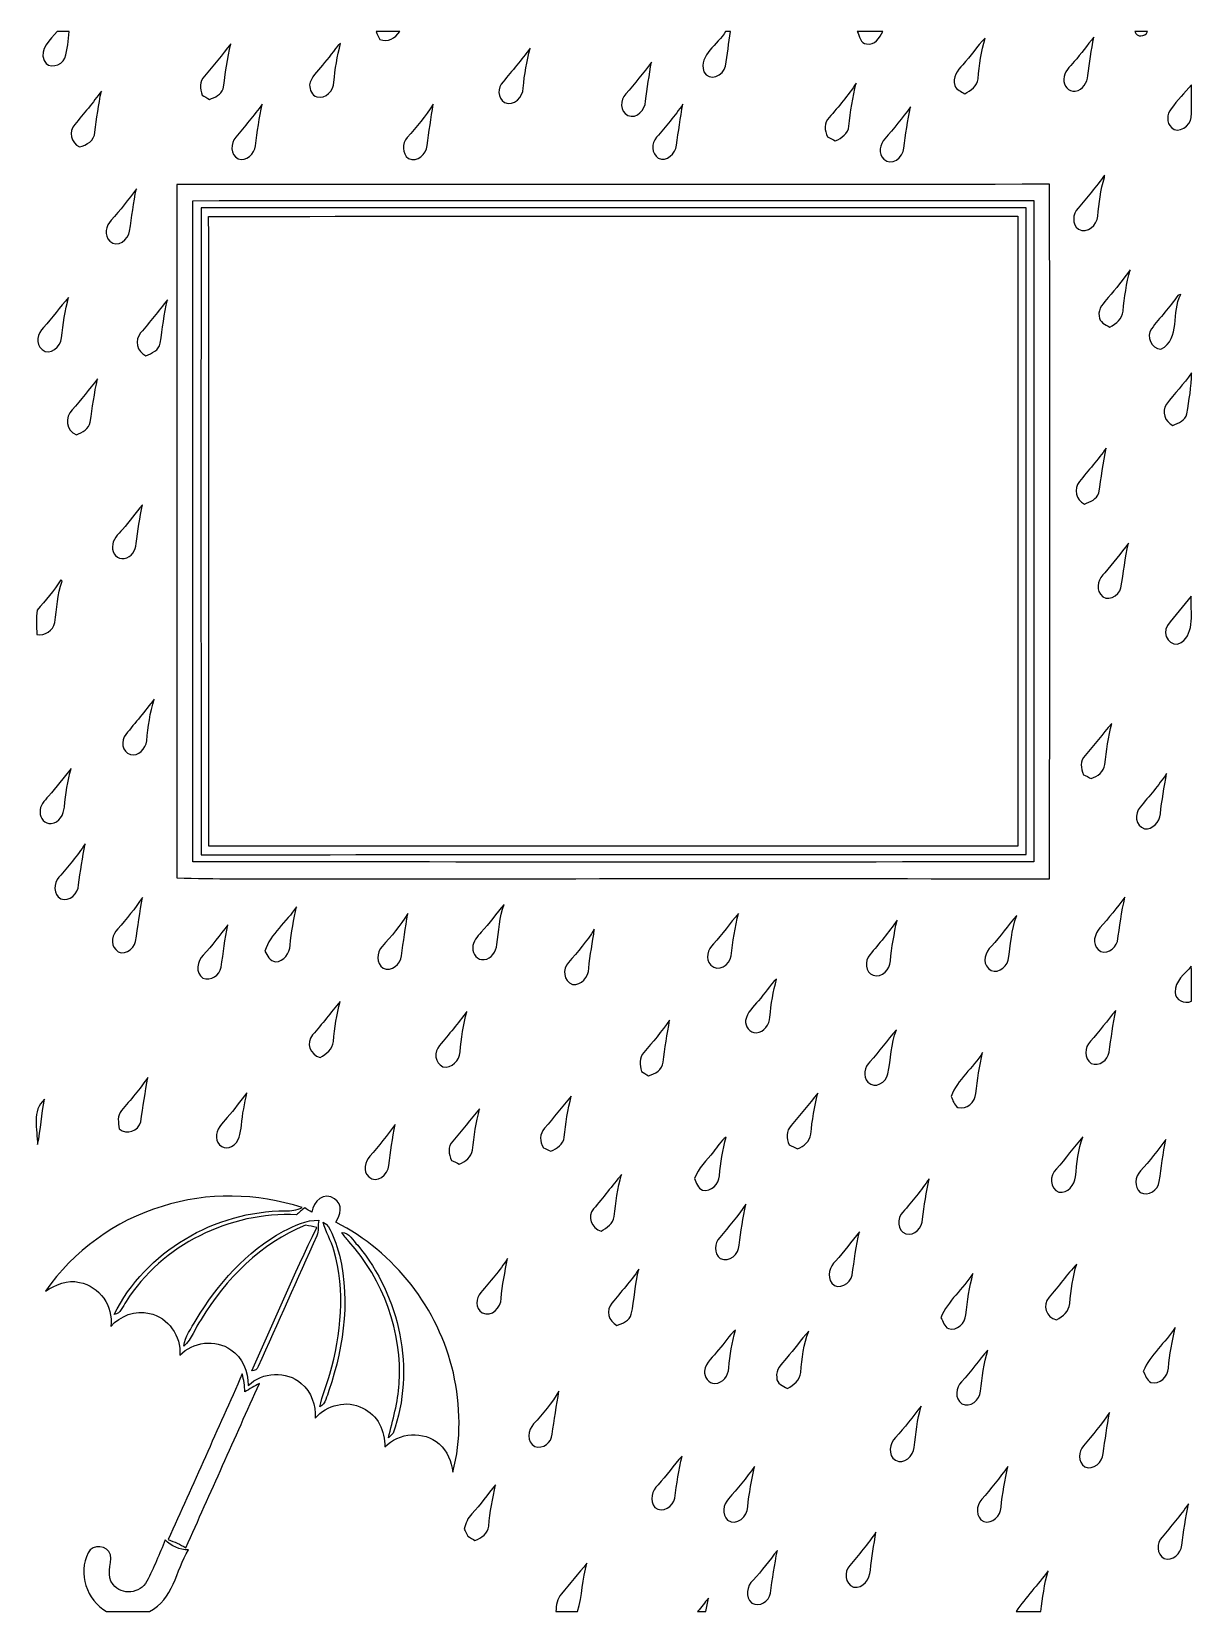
# Model space of a CAD drawing. Header units: centimetres. Extents: x -6.5 to 6.5, y -8.8 to 8.8.
import ezdxf

# ---------------------------------------------------------------- set-up
doc = ezdxf.new("R2010")
doc.units = ezdxf.units.CM
doc.header["$MEASUREMENT"] = 0
doc.layers.add('Camada 1', color=7, linetype='Continuous')

msp = doc.modelspace()

# ---------------------------------------------------------------- linework, layer by layer
at = {"layer": 'Camada 1'}
for points, knots in [([(-6.21454, 8.81944), (-6.21454, 8.81944), (-6.08047, 8.81944), (-6.08047, 8.81944), (-6.08047, 8.81944), (-6.09318, 8.72066), (-6.09494, 8.61836), (-6.12985, 8.52416), (-6.12985, 8.52416), (-6.16513, 8.43421), (-6.31296, 8.39787), (-6.36023, 8.49559), (-6.36023, 8.49559), (-6.4149, 8.62718), (-6.29038, 8.73019), (-6.21454, 8.81944)], [0, 0, 0, 0, 0.2, 0.2, 0.2, 0.2, 0.4, 0.4, 0.4, 0.4, 0.6, 0.6, 0.6, 0.6, 1, 1, 1, 1]), ([(-2.6543, 8.81944), (-2.6543, 8.81944), (-2.38831, 8.81944), (-2.38831, 8.81944), (-2.38831, 8.81944), (-2.44333, 8.74747), (-2.51953, 8.69456), (-2.61267, 8.7323), (-2.61267, 8.7323), (-2.6229, 8.75417), (-2.64371, 8.79756), (-2.6543, 8.81944)], [0, 0, 0, 0, 0.25, 0.25, 0.25, 0.25, 0.5, 0.5, 0.5, 0.5, 1, 1, 1, 1]), ([(1.24707, 8.81944), (1.24707, 8.81944), (1.30033, 8.81944), (1.30033, 8.81944), (1.30033, 8.81944), (1.28093, 8.69173), (1.26894, 8.56262), (1.24495, 8.43526), (1.24495, 8.43526), (1.2259, 8.32731), (1.06291, 8.25464), (1.00365, 8.37177), (1.00365, 8.37177), (0.94509, 8.56332), (1.16275, 8.6748), (1.24707, 8.81944)], [0, 0, 0, 0, 0.2, 0.2, 0.2, 0.2, 0.4, 0.4, 0.4, 0.4, 0.6, 0.6, 0.6, 0.6, 1, 1, 1, 1]), ([(2.71533, 8.81944), (2.71533, 8.81944), (3.00319, 8.81944), (3.00319, 8.81944), (3.00319, 8.81944), (2.96367, 8.75312), (2.91499, 8.65893), (2.82046, 8.68362), (2.82046, 8.68362), (2.74813, 8.68432), (2.74355, 8.77216), (2.71533, 8.81944)], [0, 0, 0, 0, 0.25, 0.25, 0.25, 0.25, 0.5, 0.5, 0.5, 0.5, 1, 1, 1, 1]), ([(5.81377, 8.81944), (5.81377, 8.81944), (5.95665, 8.81944), (5.95665, 8.81944), (5.95665, 8.81944), (5.92771, 8.75947), (5.83742, 8.74994), (5.81377, 8.81944)], [0, 0, 0, 0, 0.33333333, 0.33333333, 0.33333333, 0.33333333, 1, 1, 1, 1]), ([(-4.57093, 8.32131), (-4.46899, 8.43879), (-4.37232, 8.5605), (-4.27637, 8.68291), (-4.27637, 8.68291), (-4.31799, 8.51817), (-4.33387, 8.34883), (-4.36209, 8.18197), (-4.36209, 8.18197), (-4.38326, 8.11212), (-4.45311, 8.08531), (-4.5145, 8.06203), (-4.5145, 8.06203), (-4.53495, 8.07402), (-4.57588, 8.09766), (-4.59634, 8.10965), (-4.59634, 8.10965), (-4.61822, 8.1802), (-4.62633, 8.26346), (-4.57093, 8.32131)], [0, 0, 0, 0, 0.16666667, 0.16666667, 0.16666667, 0.16666667, 0.33333333, 0.33333333, 0.33333333, 0.33333333, 0.5, 0.5, 0.5, 0.5, 0.66666667, 0.66666667, 0.66666667, 0.66666667, 1, 1, 1, 1]), ([(-3.25437, 8.44303), (-3.18347, 8.52134), (-3.12949, 8.61412), (-3.05187, 8.6868), (-3.05187, 8.6868), (-3.08645, 8.54463), (-3.11396, 8.40104), (-3.1249, 8.25535), (-3.1249, 8.25535), (-3.12914, 8.16433), (-3.21697, 8.06097), (-3.3147, 8.09271), (-3.3147, 8.09271), (-3.37219, 8.10436), (-3.39336, 8.17279), (-3.39794, 8.22359), (-3.39794, 8.22359), (-3.3803, 8.31355), (-3.30975, 8.37564), (-3.25437, 8.44303)], [0, 0, 0, 0, 0.16666667, 0.16666667, 0.16666667, 0.16666667, 0.33333333, 0.33333333, 0.33333333, 0.33333333, 0.5, 0.5, 0.5, 0.5, 0.66666667, 0.66666667, 0.66666667, 0.66666667, 1, 1, 1, 1]), ([(3.89361, 8.44832), (3.98392, 8.54215), (4.05095, 8.65575), (4.14372, 8.74747), (4.14372, 8.74747), (4.10033, 8.59931), (4.07811, 8.4469), (4.06435, 8.29345), (4.06435, 8.29345), (4.05694, 8.21019), (3.98285, 8.16081), (3.91548, 8.12553), (3.91548, 8.12553), (3.87702, 8.15304), (3.82164, 8.16645), (3.80646, 8.21724), (3.80646, 8.21724), (3.77189, 8.30544), (3.8368, 8.38764), (3.89361, 8.44832)], [0, 0, 0, 0, 0.16666667, 0.16666667, 0.16666667, 0.16666667, 0.33333333, 0.33333333, 0.33333333, 0.33333333, 0.5, 0.5, 0.5, 0.5, 0.66666667, 0.66666667, 0.66666667, 0.66666667, 1, 1, 1, 1]), ([(5.13679, 8.4843), (5.21652, 8.57037), (5.28072, 8.66845), (5.35798, 8.75629), (5.35798, 8.75629), (5.32799, 8.61483), (5.30718, 8.4716), (5.29061, 8.32838), (5.29061, 8.32838), (5.28496, 8.24971), (5.23451, 8.16574), (5.15055, 8.15586), (5.15055, 8.15586), (5.07541, 8.14211), (5.01297, 8.21654), (5.02284, 8.28745), (5.02284, 8.28745), (5.02284, 8.3693), (5.08881, 8.42644), (5.13679, 8.4843)], [0, 0, 0, 0, 0.16666667, 0.16666667, 0.16666667, 0.16666667, 0.33333333, 0.33333333, 0.33333333, 0.33333333, 0.5, 0.5, 0.5, 0.5, 0.66666667, 0.66666667, 0.66666667, 0.66666667, 1, 1, 1, 1]), ([(-1.23718, 8.25923), (-1.13454, 8.382), (-1.03222, 8.50547), (-0.93591, 8.63317), (-0.93591, 8.63317), (-0.9726, 8.48748), (-1.00012, 8.33966), (-1.01106, 8.18937), (-1.01106, 8.18937), (-1.01528, 8.09025), (-1.11478, 7.98018), (-1.21954, 8.02781), (-1.21954, 8.02781), (-1.30174, 8.0772), (-1.29928, 8.19432), (-1.23718, 8.25923)], [0, 0, 0, 0, 0.2, 0.2, 0.2, 0.2, 0.4, 0.4, 0.4, 0.4, 0.6, 0.6, 0.6, 0.6, 1, 1, 1, 1]), ([(0.13334, 8.12306), (0.23283, 8.23841), (0.32985, 8.35589), (0.4198, 8.47866), (0.4198, 8.47866), (0.39441, 8.33366), (0.36936, 8.18868), (0.35418, 8.04192), (0.35418, 8.04192), (0.34854, 7.94526), (0.25788, 7.8426), (0.15451, 7.88246), (0.15451, 7.88246), (0.0649, 7.92832), (0.0695, 8.05673), (0.13334, 8.12306)], [0, 0, 0, 0, 0.2, 0.2, 0.2, 0.2, 0.4, 0.4, 0.4, 0.4, 0.6, 0.6, 0.6, 0.6, 1, 1, 1, 1]), ([(-6.01768, 7.78262), (-5.91714, 7.9054), (-5.81342, 8.02569), (-5.72099, 8.1548), (-5.72099, 8.1548), (-5.75344, 8.00276), (-5.77179, 7.84895), (-5.79402, 7.69513), (-5.79402, 7.69513), (-5.79825, 7.6013), (-5.88539, 7.55368), (-5.96477, 7.53109), (-5.96477, 7.53109), (-6.0579, 7.57695), (-6.09035, 7.70395), (-6.01768, 7.78262)], [0, 0, 0, 0, 0.2, 0.2, 0.2, 0.2, 0.4, 0.4, 0.4, 0.4, 0.6, 0.6, 0.6, 0.6, 1, 1, 1, 1]), ([(2.40312, 7.86058), (2.50859, 7.983), (2.61549, 8.10577), (2.70262, 8.24264), (2.70262, 8.24264), (2.66629, 8.0846), (2.63842, 7.92514), (2.62254, 7.76393), (2.62254, 7.76393), (2.61549, 7.67961), (2.54316, 7.62916), (2.4712, 7.60095), (2.4712, 7.60095), (2.45004, 7.61188), (2.407, 7.63376), (2.38548, 7.6447), (2.38548, 7.6447), (2.34667, 7.71418), (2.34667, 7.80026), (2.40312, 7.86058)], [0, 0, 0, 0, 0.16666667, 0.16666667, 0.16666667, 0.16666667, 0.33333333, 0.33333333, 0.33333333, 0.33333333, 0.5, 0.5, 0.5, 0.5, 0.66666667, 0.66666667, 0.66666667, 0.66666667, 1, 1, 1, 1]), ([(6.21946, 7.95761), (6.29038, 8.05038), (6.36939, 8.13681), (6.4463, 8.22501), (6.4463, 8.22501), (6.4463, 8.10401), (6.45159, 7.98265), (6.44384, 7.86165), (6.44384, 7.86165), (6.43536, 7.76569), (6.30237, 7.67045), (6.22299, 7.74946), (6.22299, 7.74946), (6.16374, 7.79955), (6.17361, 7.90081), (6.21946, 7.95761)], [0, 0, 0, 0, 0.2, 0.2, 0.2, 0.2, 0.4, 0.4, 0.4, 0.4, 0.6, 0.6, 0.6, 0.6, 1, 1, 1, 1]), ([(-4.22098, 7.63905), (-4.11938, 7.76076), (-4.01708, 7.88141), (-3.9243, 8.01017), (-3.9243, 8.01017), (-3.95887, 7.85636), (-3.98251, 7.70078), (-4.0019, 7.5445), (-4.0019, 7.5445), (-4.01002, 7.45559), (-4.1035, 7.36564), (-4.19559, 7.40021), (-4.19559, 7.40021), (-4.28237, 7.44607), (-4.28096, 7.57202), (-4.22098, 7.63905)], [0, 0, 0, 0, 0.2, 0.2, 0.2, 0.2, 0.4, 0.4, 0.4, 0.4, 0.6, 0.6, 0.6, 0.6, 1, 1, 1, 1]), ([(-2.30575, 7.63622), (-2.20345, 7.75475), (-2.10043, 7.874), (-2.01719, 8.00734), (-2.01719, 8.00734), (-2.03941, 7.85424), (-2.06587, 7.70149), (-2.08385, 7.54768), (-2.08385, 7.54768), (-2.09125, 7.45137), (-2.19463, 7.35436), (-2.29234, 7.40268), (-2.29234, 7.40268), (-2.36889, 7.45666), (-2.36502, 7.57132), (-2.30575, 7.63622)], [0, 0, 0, 0, 0.2, 0.2, 0.2, 0.2, 0.4, 0.4, 0.4, 0.4, 0.6, 0.6, 0.6, 0.6, 1, 1, 1, 1]), ([(0.47695, 7.63939), (0.57891, 7.75935), (0.6805, 7.87964), (0.77011, 8.00911), (0.77011, 8.00911), (0.74117, 7.85707), (0.72073, 7.70361), (0.69849, 7.55049), (0.69849, 7.55049), (0.68967, 7.45771), (0.59124, 7.36282), (0.49564, 7.40445), (0.49564, 7.40445), (0.41804, 7.45701), (0.41697, 7.57344), (0.47695, 7.63939)], [0, 0, 0, 0, 0.2, 0.2, 0.2, 0.2, 0.4, 0.4, 0.4, 0.4, 0.6, 0.6, 0.6, 0.6, 1, 1, 1, 1]), ([(3.02472, 7.62212), (3.1242, 7.73747), (3.2205, 7.85529), (3.31045, 7.97841), (3.31045, 7.97841), (3.27659, 7.82567), (3.2579, 7.67079), (3.23497, 7.51628), (3.23497, 7.51628), (3.23037, 7.41644), (3.09597, 7.30815), (3.0113, 7.39563), (3.0113, 7.39563), (2.94745, 7.45559), (2.96898, 7.56355), (3.02472, 7.62212)], [0, 0, 0, 0, 0.2, 0.2, 0.2, 0.2, 0.4, 0.4, 0.4, 0.4, 0.6, 0.6, 0.6, 0.6, 1, 1, 1, 1]), ([(-5.61021, 6.71371), (-5.51249, 6.82695), (-5.41725, 6.94195), (-5.33047, 7.06402), (-5.33047, 7.06402), (-5.36256, 6.90808), (-5.38161, 6.75004), (-5.40561, 6.5927), (-5.40561, 6.5927), (-5.41689, 6.4971), (-5.54319, 6.39938), (-5.62715, 6.47946), (-5.62715, 6.47946), (-5.69524, 6.5419), (-5.66878, 6.65373), (-5.61021, 6.71371)], [0, 0, 0, 0, 0.2, 0.2, 0.2, 0.2, 0.4, 0.4, 0.4, 0.4, 0.6, 0.6, 0.6, 0.6, 1, 1, 1, 1]), ([(-4.87927, 7.11059), (-1.63194, 7.11799), (1.61571, 7.10952), (4.86304, 7.11482), (4.86304, 7.11482), (4.86728, 4.52966), (4.86657, 1.94522), (4.86197, -0.64028), (4.86197, -0.64028), (2.04257, -0.63465), (-0.77645, -0.64028), (-3.59621, -0.63853), (-3.59621, -0.63853), (-4.02378, -0.63782), (-4.45099, -0.64347), (-4.8782, -0.63041), (-4.8782, -0.63041), (-4.87856, 1.95014), (-4.87574, 4.53036), (-4.87927, 7.11059)], [0, 0, 0, 0, 0.16666667, 0.16666667, 0.16666667, 0.16666667, 0.33333333, 0.33333333, 0.33333333, 0.33333333, 0.5, 0.5, 0.5, 0.5, 0.66666667, 0.66666667, 0.66666667, 0.66666667, 1, 1, 1, 1]), ([(5.18089, 6.84705), (5.28179, 6.96806), (5.38585, 7.08659), (5.47546, 7.21642), (5.47546, 7.21642), (5.47546, 7.21042), (5.47511, 7.19771), (5.47511, 7.19172), (5.47511, 7.19172), (5.42995, 7.05061), (5.41725, 6.90316), (5.40032, 6.7571), (5.40032, 6.7571), (5.39114, 6.65726), (5.28884, 6.56166), (5.18617, 6.61175), (5.18617, 6.61175), (5.11069, 6.66855), (5.11951, 6.7832), (5.18089, 6.84705)], [0, 0, 0, 0, 0.16666667, 0.16666667, 0.16666667, 0.16666667, 0.33333333, 0.33333333, 0.33333333, 0.33333333, 0.5, 0.5, 0.5, 0.5, 0.66666667, 0.66666667, 0.66666667, 0.66666667, 1, 1, 1, 1]), ([(-4.70076, 6.93137), (-4.70076, 6.93137), (-4.70076, 6.93137), (-4.70076, 6.93137), (-4.70076, 6.93137), (-4.69618, 4.47004), (-4.7011, 2.00907), (-4.6983, -0.45191), (-4.6983, -0.45191), (-1.56986, -0.45225), (1.55821, -0.45261), (4.68665, -0.45191), (4.68665, -0.45191), (4.68488, 2.01048), (4.68665, 4.47286), (4.68558, 6.93525), (4.68558, 6.93525), (1.5568, 6.93103), (-1.57198, 6.93949), (-4.70076, 6.93137)], [0, 0, 0, 0, 0.16666667, 0.16666667, 0.16666667, 0.16666667, 0.33333333, 0.33333333, 0.33333333, 0.33333333, 0.5, 0.5, 0.5, 0.5, 0.66666667, 0.66666667, 0.66666667, 0.66666667, 1, 1, 1, 1]), ([(-4.60691, -0.37182), (-4.60869, 2.03658), (-4.61222, 4.445), (-4.6055, 6.85341), (-4.6055, 6.85341), (-1.5367, 6.84847), (1.53246, 6.85165), (4.60128, 6.85165), (4.60128, 6.85165), (4.60233, 4.44465), (4.60092, 2.03729), (4.60199, -0.37007), (4.60199, -0.37007), (1.53246, -0.37076), (-1.5374, -0.36759), (-4.60691, -0.37182)], [0, 0, 0, 0, 0.2, 0.2, 0.2, 0.2, 0.4, 0.4, 0.4, 0.4, 0.6, 0.6, 0.6, 0.6, 1, 1, 1, 1]), ([(-4.52332, 6.75428), (-4.52332, 6.75428), (-4.52332, 6.75428), (-4.52332, 6.75428), (-4.52332, 6.75428), (-4.51979, 4.41147), (-4.52154, 2.06869), (-4.52261, -0.2741), (-4.52261, -0.2741), (-1.51165, -0.27798), (1.49895, -0.27552), (4.50956, -0.27515), (4.50956, -0.27515), (4.50814, 2.06903), (4.50919, 4.41359), (4.50919, 6.75781), (4.50919, 6.75781), (1.49825, 6.75428), (-1.5127, 6.76205), (-4.52332, 6.75428)], [0, 0, 0, 0, 0.16666667, 0.16666667, 0.16666667, 0.16666667, 0.33333333, 0.33333333, 0.33333333, 0.33333333, 0.5, 0.5, 0.5, 0.5, 0.66666667, 0.66666667, 0.66666667, 0.66666667, 1, 1, 1, 1]), ([(5.51814, 5.85045), (5.60563, 5.94854), (5.68395, 6.05401), (5.76333, 6.15879), (5.76333, 6.15879), (5.71958, 6.00816), (5.69911, 5.85328), (5.68359, 5.69806), (5.68359, 5.69806), (5.67619, 5.61233), (5.60704, 5.55659), (5.53649, 5.51956), (5.53649, 5.51956), (5.48534, 5.54601), (5.41689, 5.57459), (5.41584, 5.64303), (5.41584, 5.64303), (5.40244, 5.72876), (5.46946, 5.79084), (5.51814, 5.85045)], [0, 0, 0, 0, 0.16666667, 0.16666667, 0.16666667, 0.16666667, 0.33333333, 0.33333333, 0.33333333, 0.33333333, 0.5, 0.5, 0.5, 0.5, 0.66666667, 0.66666667, 0.66666667, 0.66666667, 1, 1, 1, 1]), ([(-6.36763, 5.51602), (-6.26709, 5.62222), (-6.18596, 5.74533), (-6.08612, 5.85223), (-6.08612, 5.85223), (-6.12739, 5.70476), (-6.15032, 5.55308), (-6.16444, 5.40066), (-6.16444, 5.40066), (-6.17255, 5.30436), (-6.29143, 5.1943), (-6.38281, 5.26837), (-6.38281, 5.26837), (-6.46465, 5.33118), (-6.43254, 5.45217), (-6.36763, 5.51602)], [0, 0, 0, 0, 0.2, 0.2, 0.2, 0.2, 0.4, 0.4, 0.4, 0.4, 0.6, 0.6, 0.6, 0.6, 1, 1, 1, 1]), ([(-5.28284, 5.4557), (-5.17983, 5.57671), (-5.07929, 5.69911), (-4.98298, 5.82541), (-4.98298, 5.82541), (-5.02143, 5.66561), (-5.03836, 5.50262), (-5.06448, 5.3407), (-5.06448, 5.3407), (-5.07753, 5.25992), (-5.15902, 5.2271), (-5.22534, 5.2003), (-5.22534, 5.2003), (-5.32448, 5.24403), (-5.35199, 5.3742), (-5.28284, 5.4557)], [0, 0, 0, 0, 0.2, 0.2, 0.2, 0.2, 0.4, 0.4, 0.4, 0.4, 0.6, 0.6, 0.6, 0.6, 1, 1, 1, 1]), ([(6.2932, 5.8734), (6.30237, 5.87587), (6.32071, 5.88151), (6.32953, 5.88398), (6.32953, 5.88398), (6.21383, 5.69277), (6.33659, 5.39114), (6.10622, 5.2719), (6.10622, 5.2719), (5.99756, 5.28672), (5.93724, 5.40914), (6.00004, 5.50121), (6.00004, 5.50121), (6.09318, 5.62856), (6.20676, 5.7404), (6.2932, 5.8734)], [0, 0, 0, 0, 0.2, 0.2, 0.2, 0.2, 0.4, 0.4, 0.4, 0.4, 0.6, 0.6, 0.6, 0.6, 1, 1, 1, 1]), ([(-6.0466, 4.59668), (-5.94501, 4.70534), (-5.85786, 4.82635), (-5.76403, 4.94171), (-5.76403, 4.94171), (-5.79931, 4.7826), (-5.82295, 4.62138), (-5.84412, 4.45981), (-5.84412, 4.45981), (-5.85857, 4.3815), (-5.93407, 4.34586), (-5.99934, 4.31765), (-5.99934, 4.31765), (-6.11681, 4.36033), (-6.12985, 4.5152), (-6.0466, 4.59668)], [0, 0, 0, 0, 0.2, 0.2, 0.2, 0.2, 0.4, 0.4, 0.4, 0.4, 0.6, 0.6, 0.6, 0.6, 1, 1, 1, 1]), ([(6.16725, 4.65912), (6.25722, 4.77767), (6.36128, 4.88526), (6.44666, 5.00768), (6.44666, 5.00768), (6.44947, 4.85457), (6.41772, 4.70393), (6.39692, 4.55295), (6.39692, 4.55295), (6.37892, 4.47852), (6.30132, 4.44958), (6.23922, 4.42207), (6.23922, 4.42207), (6.14856, 4.46334), (6.11328, 4.57446), (6.16725, 4.65912)], [0, 0, 0, 0, 0.2, 0.2, 0.2, 0.2, 0.4, 0.4, 0.4, 0.4, 0.6, 0.6, 0.6, 0.6, 1, 1, 1, 1]), ([(5.1957, 3.79623), (5.29766, 3.919), (5.40032, 4.04071), (5.49592, 4.16877), (5.49592, 4.16877), (5.45677, 4.00437), (5.44476, 3.83575), (5.4116, 3.67064), (5.4116, 3.67064), (5.39362, 3.59587), (5.31529, 3.57046), (5.25322, 3.54365), (5.25322, 3.54365), (5.15654, 3.58775), (5.12762, 3.71544), (5.1957, 3.79623)], [0, 0, 0, 0, 0.2, 0.2, 0.2, 0.2, 0.4, 0.4, 0.4, 0.4, 0.6, 0.6, 0.6, 0.6, 1, 1, 1, 1]), ([(-5.48604, 3.26178), (-5.40526, 3.34785), (-5.34141, 3.44805), (-5.26238, 3.53554), (-5.26238, 3.53554), (-5.29342, 3.39266), (-5.31283, 3.24801), (-5.33152, 3.10339), (-5.33152, 3.10339), (-5.3361, 3.02894), (-5.38656, 2.94781), (-5.46522, 2.93792), (-5.46522, 2.93792), (-5.54036, 2.91994), (-5.60704, 2.99507), (-5.59647, 3.06704), (-5.59647, 3.06704), (-5.6, 3.14819), (-5.53366, 3.20462), (-5.48604, 3.26178)], [0, 0, 0, 0, 0.16666667, 0.16666667, 0.16666667, 0.16666667, 0.33333333, 0.33333333, 0.33333333, 0.33333333, 0.5, 0.5, 0.5, 0.5, 0.66666667, 0.66666667, 0.66666667, 0.66666667, 1, 1, 1, 1]), ([(5.47828, 2.77707), (5.57283, 2.88149), (5.65714, 2.99473), (5.7425, 3.1069), (5.7425, 3.1069), (5.70618, 2.94286), (5.68749, 2.776), (5.65996, 2.61055), (5.65996, 2.61055), (5.63667, 2.51741), (5.49592, 2.43769), (5.43102, 2.53753), (5.43102, 2.53753), (5.37386, 2.61372), (5.41619, 2.7178), (5.47828, 2.77707)], [0, 0, 0, 0, 0.2, 0.2, 0.2, 0.2, 0.4, 0.4, 0.4, 0.4, 0.6, 0.6, 0.6, 0.6, 1, 1, 1, 1]), ([(-6.17395, 2.69909), (-6.17044, 2.69521), (-6.16374, 2.68746), (-6.1602, 2.68357), (-6.1602, 2.68357), (-6.2103, 2.53434), (-6.21841, 2.3763), (-6.24204, 2.22179), (-6.24204, 2.22179), (-6.25863, 2.12831), (-6.35105, 2.07432), (-6.44207, 2.08704), (-6.44207, 2.08704), (-6.44207, 2.17735), (-6.45266, 2.26942), (-6.43643, 2.35832), (-6.43643, 2.35832), (-6.34824, 2.4712), (-6.24592, 2.57386), (-6.17395, 2.69909)], [0, 0, 0, 0, 0.16666667, 0.16666667, 0.16666667, 0.16666667, 0.33333333, 0.33333333, 0.33333333, 0.33333333, 0.5, 0.5, 0.5, 0.5, 0.66666667, 0.66666667, 0.66666667, 0.66666667, 1, 1, 1, 1]), ([(6.17926, 2.18687), (6.25756, 2.30328), (6.35847, 2.40347), (6.44489, 2.51424), (6.44489, 2.51424), (6.43361, 2.34456), (6.49076, 2.11349), (6.33341, 1.99672), (6.33341, 1.99672), (6.2177, 1.92829), (6.10693, 2.08845), (6.17926, 2.18687)], [0, 0, 0, 0, 0.25, 0.25, 0.25, 0.25, 0.5, 0.5, 0.5, 0.5, 1, 1, 1, 1]), ([(-5.44795, 0.9726), (-5.34175, 1.10313), (-5.2338, 1.23225), (-5.13115, 1.3656), (-5.13115, 1.3656), (-5.18018, 1.21496), (-5.19677, 1.05728), (-5.21511, 0.90063), (-5.21511, 0.90063), (-5.22605, 0.81526), (-5.30365, 0.72354), (-5.3975, 0.7486), (-5.3975, 0.7486), (-5.49134, 0.77223), (-5.50686, 0.90628), (-5.44795, 0.9726)], [0, 0, 0, 0, 0.2, 0.2, 0.2, 0.2, 0.4, 0.4, 0.4, 0.4, 0.6, 0.6, 0.6, 0.6, 1, 1, 1, 1]), ([(5.25955, 0.73695), (5.36504, 0.85054), (5.45358, 0.97895), (5.55695, 1.09466), (5.55695, 1.09466), (5.51956, 0.94333), (5.49663, 0.78951), (5.47863, 0.635), (5.47863, 0.635), (5.4691, 0.55491), (5.39855, 0.50553), (5.32906, 0.47871), (5.32906, 0.47871), (5.30754, 0.48965), (5.26415, 0.51152), (5.24262, 0.52246), (5.24262, 0.52246), (5.20946, 0.59302), (5.20276, 0.67592), (5.25955, 0.73695)], [0, 0, 0, 0, 0.16666667, 0.16666667, 0.16666667, 0.16666667, 0.33333333, 0.33333333, 0.33333333, 0.33333333, 0.5, 0.5, 0.5, 0.5, 0.66666667, 0.66666667, 0.66666667, 0.66666667, 1, 1, 1, 1]), ([(-6.31225, 0.28187), (-6.21982, 0.37958), (-6.1461, 0.49247), (-6.05613, 0.59231), (-6.05613, 0.59231), (-6.10129, 0.45261), (-6.11998, 0.30692), (-6.13339, 0.16121), (-6.13339, 0.16121), (-6.14115, 0.07972), (-6.18949, -0.01693), (-6.28156, -0.02117), (-6.28156, -0.02117), (-6.35, -0.03527), (-6.40997, 0.03951), (-6.40432, 0.10337), (-6.40432, 0.10337), (-6.41032, 0.17604), (-6.35528, 0.23106), (-6.31225, 0.28187)], [0, 0, 0, 0, 0.16666667, 0.16666667, 0.16666667, 0.16666667, 0.33333333, 0.33333333, 0.33333333, 0.33333333, 0.5, 0.5, 0.5, 0.5, 0.66666667, 0.66666667, 0.66666667, 0.66666667, 1, 1, 1, 1]), ([(5.87375, 0.1605), (5.97534, 0.28256), (6.07942, 0.40286), (6.16902, 0.53445), (6.16902, 0.53445), (6.14291, 0.38452), (6.11645, 0.23529), (6.10022, 0.08395), (6.10022, 0.08395), (6.09211, -0.00246), (6.01451, -0.09455), (5.92172, -0.08008), (5.92172, -0.08008), (5.81978, -0.05045), (5.80848, 0.09031), (5.87375, 0.1605)], [0, 0, 0, 0, 0.2, 0.2, 0.2, 0.2, 0.4, 0.4, 0.4, 0.4, 0.6, 0.6, 0.6, 0.6, 1, 1, 1, 1]), ([(-6.19407, -0.62194), (-6.0907, -0.50305), (-5.98981, -0.38206), (-5.90196, -0.25118), (-5.90196, -0.25118), (-5.9309, -0.40323), (-5.95736, -0.55527), (-5.9757, -0.70872), (-5.9757, -0.70872), (-5.98063, -0.80362), (-6.07484, -0.90099), (-6.17466, -0.8643), (-6.17466, -0.8643), (-6.26039, -0.81667), (-6.25544, -0.68757), (-6.19407, -0.62194)], [0, 0, 0, 0, 0.2, 0.2, 0.2, 0.2, 0.4, 0.4, 0.4, 0.4, 0.6, 0.6, 0.6, 0.6, 1, 1, 1, 1]), ([(-5.53826, -1.19979), (-5.43842, -1.08902), (-5.34492, -0.9726), (-5.26308, -0.84737), (-5.26308, -0.84737), (-5.29307, -1.01106), (-5.31071, -1.17651), (-5.34, -1.33984), (-5.34, -1.33984), (-5.35657, -1.43157), (-5.48922, -1.51659), (-5.56119, -1.43016), (-5.56119, -1.43016), (-5.62539, -1.36666), (-5.59717, -1.25694), (-5.53826, -1.19979)], [0, 0, 0, 0, 0.2, 0.2, 0.2, 0.2, 0.4, 0.4, 0.4, 0.4, 0.6, 0.6, 0.6, 0.6, 1, 1, 1, 1]), ([(5.42571, -1.18779), (5.52484, -1.07879), (5.61304, -0.96097), (5.70476, -0.84596), (5.70476, -0.84596), (5.6642, -1.00824), (5.64549, -1.17474), (5.62081, -1.33984), (5.62081, -1.33984), (5.59611, -1.42275), (5.48286, -1.50529), (5.40702, -1.43087), (5.40702, -1.43087), (5.33471, -1.36806), (5.36468, -1.24882), (5.42571, -1.18779)], [0, 0, 0, 0, 0.2, 0.2, 0.2, 0.2, 0.4, 0.4, 0.4, 0.4, 0.6, 0.6, 0.6, 0.6, 1, 1, 1, 1]), ([(-3.89607, -1.4478), (-3.8347, -1.24919), (-3.65195, -1.1236), (-3.54365, -0.95108), (-3.54365, -0.95108), (-3.57222, -1.09361), (-3.6015, -1.23613), (-3.61456, -1.38148), (-3.61456, -1.38148), (-3.61702, -1.47109), (-3.68299, -1.56245), (-3.77754, -1.56739), (-3.77754, -1.56739), (-3.83962, -1.55575), (-3.86891, -1.49754), (-3.89607, -1.4478)], [0, 0, 0, 0, 0.2, 0.2, 0.2, 0.2, 0.4, 0.4, 0.4, 0.4, 0.6, 0.6, 0.6, 0.6, 1, 1, 1, 1]), ([(-2.58655, -1.39664), (-2.48496, -1.27952), (-2.38195, -1.1624), (-2.30187, -1.02904), (-2.30187, -1.02904), (-2.32516, -1.18533), (-2.3495, -1.3416), (-2.37101, -1.49825), (-2.37101, -1.49825), (-2.37983, -1.59315), (-2.48038, -1.68098), (-2.57598, -1.63688), (-2.57598, -1.63688), (-2.65606, -1.58255), (-2.64865, -1.46156), (-2.58655, -1.39664)], [0, 0, 0, 0, 0.2, 0.2, 0.2, 0.2, 0.4, 0.4, 0.4, 0.4, 0.6, 0.6, 0.6, 0.6, 1, 1, 1, 1]), ([(-1.4799, -1.23506), (-1.38888, -1.13736), (-1.31304, -1.02693), (-1.22624, -0.92533), (-1.22624, -0.92533), (-1.27494, -1.07102), (-1.28693, -1.22378), (-1.30703, -1.37478), (-1.30703, -1.37478), (-1.31409, -1.45133), (-1.3663, -1.53563), (-1.44955, -1.54128), (-1.44955, -1.54128), (-1.52223, -1.55292), (-1.5808, -1.4799), (-1.5748, -1.41145), (-1.5748, -1.41145), (-1.57585, -1.3395), (-1.5233, -1.28588), (-1.4799, -1.23506)], [0, 0, 0, 0, 0.16666667, 0.16666667, 0.16666667, 0.16666667, 0.33333333, 0.33333333, 0.33333333, 0.33333333, 0.5, 0.5, 0.5, 0.5, 0.66666667, 0.66666667, 0.66666667, 0.66666667, 1, 1, 1, 1]), ([(1.11019, -1.36596), (1.21143, -1.25835), (1.2954, -1.13665), (1.39242, -1.02551), (1.39242, -1.02551), (1.34866, -1.18039), (1.32927, -1.33984), (1.31022, -1.4993), (1.31022, -1.4993), (1.29575, -1.59702), (1.16099, -1.69228), (1.08196, -1.60231), (1.08196, -1.60231), (1.01353, -1.53317), (1.05163, -1.42733), (1.11019, -1.36596)], [0, 0, 0, 0, 0.2, 0.2, 0.2, 0.2, 0.4, 0.4, 0.4, 0.4, 0.6, 0.6, 0.6, 0.6, 1, 1, 1, 1]), ([(4.21323, -1.39276), (4.31517, -1.28481), (4.39632, -1.15992), (4.49579, -1.05021), (4.49579, -1.05021), (4.43194, -1.20931), (4.43335, -1.38253), (4.40055, -1.54798), (4.40055, -1.54798), (4.38043, -1.63653), (4.2552, -1.7212), (4.18076, -1.64041), (4.18076, -1.64041), (4.1081, -1.5702), (4.14796, -1.45379), (4.21323, -1.39276)], [0, 0, 0, 0, 0.2, 0.2, 0.2, 0.2, 0.4, 0.4, 0.4, 0.4, 0.6, 0.6, 0.6, 0.6, 1, 1, 1, 1]), ([(-4.58399, -1.49119), (-4.48486, -1.38499), (-4.39985, -1.26753), (-4.30917, -1.15464), (-4.30917, -1.15464), (-4.34445, -1.30986), (-4.35751, -1.46897), (-4.38538, -1.6256), (-4.38538, -1.6256), (-4.39773, -1.71626), (-4.49826, -1.78822), (-4.58716, -1.74766), (-4.58716, -1.74766), (-4.67606, -1.68909), (-4.65172, -1.55716), (-4.58399, -1.49119)], [0, 0, 0, 0, 0.2, 0.2, 0.2, 0.2, 0.4, 0.4, 0.4, 0.4, 0.6, 0.6, 0.6, 0.6, 1, 1, 1, 1]), ([(-0.50587, -1.57268), (-0.40464, -1.45415), (-0.30091, -1.33667), (-0.21836, -1.20368), (-0.21836, -1.20368), (-0.23566, -1.34937), (-0.2674, -1.49294), (-0.27975, -1.63936), (-0.27975, -1.63936), (-0.28397, -1.73426), (-0.35913, -1.83232), (-0.46214, -1.81963), (-0.46214, -1.81963), (-0.56549, -1.78435), (-0.57502, -1.64465), (-0.50587, -1.57268)], [0, 0, 0, 0, 0.2, 0.2, 0.2, 0.2, 0.4, 0.4, 0.4, 0.4, 0.6, 0.6, 0.6, 0.6, 1, 1, 1, 1]), ([(2.85574, -1.48943), (2.95945, -1.36243), (3.06846, -1.2393), (3.16018, -1.10277), (3.16018, -1.10277), (3.12949, -1.25306), (3.09986, -1.4037), (3.08575, -1.5568), (3.08575, -1.5568), (3.08222, -1.64958), (2.99473, -1.74871), (2.89524, -1.71696), (2.89524, -1.71696), (2.80317, -1.68839), (2.7961, -1.55397), (2.85574, -1.48943)], [0, 0, 0, 0, 0.2, 0.2, 0.2, 0.2, 0.4, 0.4, 0.4, 0.4, 0.6, 0.6, 0.6, 0.6, 1, 1, 1, 1]), ([(1.6129, -2.00096), (1.68416, -1.92334), (1.73672, -1.8302), (1.81539, -1.75965), (1.81539, -1.75965), (1.7787, -1.8983), (1.75365, -2.03975), (1.74237, -2.18298), (1.74237, -2.18298), (1.73777, -2.26518), (1.67781, -2.35691), (1.58855, -2.35832), (1.58855, -2.35832), (1.51553, -2.36431), (1.46227, -2.28599), (1.46967, -2.22003), (1.46967, -2.22003), (1.48624, -2.13006), (1.55787, -2.06798), (1.6129, -2.00096)], [0, 0, 0, 0, 0.16666667, 0.16666667, 0.16666667, 0.16666667, 0.33333333, 0.33333333, 0.33333333, 0.33333333, 0.5, 0.5, 0.5, 0.5, 0.66666667, 0.66666667, 0.66666667, 0.66666667, 1, 1, 1, 1]), ([(6.26392, -1.90605), (6.25968, -1.78187), (6.37292, -1.70285), (6.44489, -1.61642), (6.44489, -1.61642), (6.44842, -1.74625), (6.44701, -1.87571), (6.4456, -2.00554), (6.4456, -2.00554), (6.3701, -2.0447), (6.26497, -1.99495), (6.26392, -1.90605)], [0, 0, 0, 0, 0.25, 0.25, 0.25, 0.25, 0.5, 0.5, 0.5, 0.5, 1, 1, 1, 1]), ([(-3.36267, -2.38337), (-3.25649, -2.26272), (-3.16159, -2.13184), (-3.05576, -2.01083), (-3.05576, -2.01083), (-3.09527, -2.15618), (-3.11855, -2.3047), (-3.13124, -2.45497), (-3.13124, -2.45497), (-3.13689, -2.54141), (-3.20745, -2.59856), (-3.27978, -2.63384), (-3.27978, -2.63384), (-3.3909, -2.60667), (-3.44204, -2.47085), (-3.36267, -2.38337)], [0, 0, 0, 0, 0.2, 0.2, 0.2, 0.2, 0.4, 0.4, 0.4, 0.4, 0.6, 0.6, 0.6, 0.6, 1, 1, 1, 1]), ([(5.31883, -2.45356), (5.41937, -2.34385), (5.50615, -2.2232), (5.60246, -2.10996), (5.60246, -2.10996), (5.56823, -2.26342), (5.55237, -2.42005), (5.52696, -2.57493), (5.52696, -2.57493), (5.51497, -2.66452), (5.41689, -2.73719), (5.32835, -2.7005), (5.32835, -2.7005), (5.24121, -2.64829), (5.25392, -2.51848), (5.31883, -2.45356)], [0, 0, 0, 0, 0.2, 0.2, 0.2, 0.2, 0.4, 0.4, 0.4, 0.4, 0.6, 0.6, 0.6, 0.6, 1, 1, 1, 1]), ([(-1.94627, -2.50084), (-1.84255, -2.3763), (-1.73708, -2.25354), (-1.64182, -2.12231), (-1.64182, -2.12231), (-1.67745, -2.27047), (-1.70568, -2.42076), (-1.71732, -2.57281), (-1.71732, -2.57281), (-1.72437, -2.66593), (-1.80869, -2.76224), (-1.90887, -2.73826), (-1.90887, -2.73826), (-2.00025, -2.69558), (-2.01083, -2.57174), (-1.94627, -2.50084)], [0, 0, 0, 0, 0.2, 0.2, 0.2, 0.2, 0.4, 0.4, 0.4, 0.4, 0.6, 0.6, 0.6, 0.6, 1, 1, 1, 1]), ([(0.62159, -2.21862), (0.59584, -2.37489), (0.56902, -2.53083), (0.54856, -2.68781), (0.54856, -2.68781), (0.54186, -2.77247), (0.46107, -2.81905), (0.38734, -2.8388), (0.38734, -2.8388), (0.36724, -2.8268), (0.32702, -2.80246), (0.30692, -2.79011), (0.30692, -2.79011), (0.28787, -2.71955), (0.27763, -2.63701), (0.33408, -2.57986), (0.33408, -2.57986), (0.43356, -2.46238), (0.5334, -2.34526), (0.62159, -2.21862)], [0, 0, 0, 0, 0.16666667, 0.16666667, 0.16666667, 0.16666667, 0.33333333, 0.33333333, 0.33333333, 0.33333333, 0.5, 0.5, 0.5, 0.5, 0.66666667, 0.66666667, 0.66666667, 0.66666667, 1, 1, 1, 1]), ([(2.8575, -2.68252), (2.96333, -2.56928), (3.04906, -2.43981), (3.15312, -2.3255), (3.15312, -2.3255), (3.08926, -2.4825), (3.09386, -2.6543), (3.05929, -2.81763), (3.05929, -2.81763), (3.04236, -2.91007), (2.91076, -2.99507), (2.83632, -2.91041), (2.83632, -2.91041), (2.77424, -2.84656), (2.79964, -2.74038), (2.8575, -2.68252)], [0, 0, 0, 0, 0.2, 0.2, 0.2, 0.2, 0.4, 0.4, 0.4, 0.4, 0.6, 0.6, 0.6, 0.6, 1, 1, 1, 1]), ([(3.76307, -3.06987), (3.83504, -2.87867), (4.00967, -2.75166), (4.11585, -2.58022), (4.11585, -2.58022), (4.08199, -2.73085), (4.05518, -2.8829), (4.03965, -3.03705), (4.03965, -3.03705), (4.03472, -3.13124), (3.93734, -3.22403), (3.84069, -3.19158), (3.84069, -3.19158), (3.79518, -3.16583), (3.78459, -3.11255), (3.76307, -3.06987)], [0, 0, 0, 0, 0.2, 0.2, 0.2, 0.2, 0.4, 0.4, 0.4, 0.4, 0.6, 0.6, 0.6, 0.6, 1, 1, 1, 1]), ([(-5.20064, -2.85644), (-5.23134, -3.02083), (-5.2585, -3.18557), (-5.28002, -3.35173), (-5.28002, -3.35173), (-5.31035, -3.45546), (-5.43524, -3.5066), (-5.52131, -3.43181), (-5.52131, -3.43181), (-5.5312, -3.36337), (-5.54777, -3.28436), (-5.49627, -3.22757), (-5.49627, -3.22757), (-5.39503, -3.1062), (-5.29096, -2.98662), (-5.20064, -2.85644)], [0, 0, 0, 0, 0.2, 0.2, 0.2, 0.2, 0.4, 0.4, 0.4, 0.4, 0.6, 0.6, 0.6, 0.6, 1, 1, 1, 1]), ([(-6.43325, -3.6082), (-6.43607, -3.43782), (-6.49958, -3.22967), (-6.35458, -3.09915), (-6.35458, -3.09915), (-6.38915, -3.26743), (-6.39621, -3.44063), (-6.43325, -3.6082)], [0, 0, 0, 0, 0.33333333, 0.33333333, 0.33333333, 0.33333333, 1, 1, 1, 1]), ([(-4.31658, -3.30517), (-4.23686, -3.21804), (-4.16913, -3.12103), (-4.09716, -3.02789), (-4.09716, -3.02789), (-4.12009, -3.14819), (-4.1476, -3.26813), (-4.15783, -3.3909), (-4.15783, -3.3909), (-4.16877, -3.47802), (-4.17724, -3.58563), (-4.2679, -3.62761), (-4.2679, -3.62761), (-4.33811, -3.67841), (-4.43512, -3.6082), (-4.43583, -3.52953), (-4.43583, -3.52953), (-4.4457, -3.4357), (-4.3702, -3.37043), (-4.31658, -3.30517)], [0, 0, 0, 0, 0.16666667, 0.16666667, 0.16666667, 0.16666667, 0.33333333, 0.33333333, 0.33333333, 0.33333333, 0.5, 0.5, 0.5, 0.5, 0.66666667, 0.66666667, 0.66666667, 0.66666667, 1, 1, 1, 1]), ([(-0.77399, -3.4244), (-0.66957, -3.30904), (-0.57962, -3.18135), (-0.4759, -3.06563), (-0.4759, -3.06563), (-0.51505, -3.21663), (-0.5401, -3.37043), (-0.55421, -3.52565), (-0.55421, -3.52565), (-0.56339, -3.60574), (-0.63605, -3.6523), (-0.70343, -3.68265), (-0.70343, -3.68265), (-0.72424, -3.67276), (-0.76624, -3.65337), (-0.78705, -3.64384), (-0.78705, -3.64384), (-0.82902, -3.57363), (-0.83149, -3.4865), (-0.77399, -3.4244)], [0, 0, 0, 0, 0.16666667, 0.16666667, 0.16666667, 0.16666667, 0.33333333, 0.33333333, 0.33333333, 0.33333333, 0.5, 0.5, 0.5, 0.5, 0.66666667, 0.66666667, 0.66666667, 0.66666667, 1, 1, 1, 1]), ([(1.97838, -3.39514), (2.08138, -3.27837), (2.17523, -3.15382), (2.27541, -3.03459), (2.27541, -3.03459), (2.23697, -3.18452), (2.21262, -3.33691), (2.19816, -3.49074), (2.19816, -3.49074), (2.18968, -3.57328), (2.12019, -3.6262), (2.04857, -3.65478), (2.04857, -3.65478), (2.026, -3.64348), (1.98084, -3.62126), (1.95791, -3.61032), (1.95791, -3.61032), (1.92298, -3.54012), (1.92158, -3.45439), (1.97838, -3.39514)], [0, 0, 0, 0, 0.16666667, 0.16666667, 0.16666667, 0.16666667, 0.33333333, 0.33333333, 0.33333333, 0.33333333, 0.5, 0.5, 0.5, 0.5, 0.66666667, 0.66666667, 0.66666667, 0.66666667, 1, 1, 1, 1]), ([(-1.79846, -3.5687), (-1.69333, -3.45263), (-1.60267, -3.32493), (-1.4993, -3.20781), (-1.4993, -3.20781), (-1.5374, -3.35915), (-1.56174, -3.51367), (-1.57762, -3.66888), (-1.57762, -3.66888), (-1.58715, -3.74826), (-1.65805, -3.7973), (-1.72649, -3.82517), (-1.72649, -3.82517), (-1.74766, -3.81494), (-1.79034, -3.79482), (-1.81151, -3.78459), (-1.81151, -3.78459), (-1.8482, -3.7151), (-1.8549, -3.62973), (-1.79846, -3.5687)], [0, 0, 0, 0, 0.16666667, 0.16666667, 0.16666667, 0.16666667, 0.33333333, 0.33333333, 0.33333333, 0.33333333, 0.5, 0.5, 0.5, 0.5, 0.66666667, 0.66666667, 0.66666667, 0.66666667, 1, 1, 1, 1]), ([(-2.72379, -3.73698), (-2.62466, -3.62303), (-2.52976, -3.50519), (-2.44016, -3.38349), (-2.44016, -3.38349), (-2.47402, -3.53484), (-2.49061, -3.68864), (-2.51354, -3.84174), (-2.51354, -3.84174), (-2.51848, -3.94124), (-2.64971, -4.05095), (-2.73649, -3.96628), (-2.73649, -3.96628), (-2.80423, -3.90735), (-2.78058, -3.79589), (-2.72379, -3.73698)], [0, 0, 0, 0, 0.2, 0.2, 0.2, 0.2, 0.4, 0.4, 0.4, 0.4, 0.6, 0.6, 0.6, 0.6, 1, 1, 1, 1]), ([(1.1109, -3.68828), (1.15605, -3.63149), (1.19379, -3.56729), (1.2527, -3.52354), (1.2527, -3.52354), (1.21603, -3.66572), (1.19097, -3.81034), (1.17863, -3.95676), (1.17863, -3.95676), (1.17298, -4.04671), (1.08584, -4.13914), (0.9906, -4.11444), (0.9906, -4.11444), (0.9331, -4.09857), (0.92428, -4.03048), (0.89853, -3.98638), (0.89853, -3.98638), (0.94051, -3.8682), (1.0354, -3.78424), (1.1109, -3.68828)], [0, 0, 0, 0, 0.16666667, 0.16666667, 0.16666667, 0.16666667, 0.33333333, 0.33333333, 0.33333333, 0.33333333, 0.5, 0.5, 0.5, 0.5, 0.66666667, 0.66666667, 0.66666667, 0.66666667, 1, 1, 1, 1]), ([(4.93888, -3.87879), (5.04367, -3.76485), (5.12938, -3.63502), (5.23416, -3.52142), (5.23416, -3.52142), (5.18159, -3.6643), (5.16924, -3.81635), (5.15267, -3.96628), (5.15267, -3.96628), (5.14385, -4.05694), (5.06764, -4.155), (4.96817, -4.13948), (4.96817, -4.13948), (4.85916, -4.09892), (4.86092, -3.94899), (4.93888, -3.87879)], [0, 0, 0, 0, 0.2, 0.2, 0.2, 0.2, 0.4, 0.4, 0.4, 0.4, 0.6, 0.6, 0.6, 0.6, 1, 1, 1, 1]), ([(5.87869, -3.90172), (5.97958, -3.79024), (6.07024, -3.6703), (6.16162, -3.5507), (6.16162, -3.5507), (6.13021, -3.70592), (6.10975, -3.86257), (6.08753, -4.0192), (6.08753, -4.0192), (6.07625, -4.11409), (5.96652, -4.19452), (5.87587, -4.14126), (5.87587, -4.14126), (5.80107, -4.08374), (5.818, -3.96309), (5.87869, -3.90172)], [0, 0, 0, 0, 0.2, 0.2, 0.2, 0.2, 0.4, 0.4, 0.4, 0.4, 0.6, 0.6, 0.6, 0.6, 1, 1, 1, 1]), ([(-0.22613, -4.32399), (-0.11923, -4.19946), (-0.0208, -4.06858), (0.08431, -3.94299), (0.08431, -3.94299), (0.03739, -4.09539), (0.02329, -4.2545), (0.00175, -4.41147), (0.00175, -4.41147), (-0.00706, -4.49226), (-0.08078, -4.5346), (-0.14252, -4.57341), (-0.14252, -4.57341), (-0.25047, -4.54271), (-0.30302, -4.41325), (-0.22613, -4.32399)], [0, 0, 0, 0, 0.2, 0.2, 0.2, 0.2, 0.4, 0.4, 0.4, 0.4, 0.6, 0.6, 0.6, 0.6, 1, 1, 1, 1]), ([(3.22615, -4.36033), (3.32916, -4.2411), (3.43041, -4.12009), (3.51861, -3.98921), (3.51861, -3.98921), (3.48862, -4.13878), (3.46357, -4.28907), (3.44557, -4.44076), (3.44557, -4.44076), (3.44275, -4.53143), (3.35667, -4.63303), (3.25931, -4.60409), (3.25931, -4.60409), (3.15806, -4.57129), (3.16089, -4.42665), (3.22615, -4.36033)], [0, 0, 0, 0, 0.2, 0.2, 0.2, 0.2, 0.4, 0.4, 0.4, 0.4, 0.6, 0.6, 0.6, 0.6, 1, 1, 1, 1]), ([(-5.04331, -4.29682), (-4.53777, -4.13631), (-3.98463, -4.1476), (-3.48085, -4.30954), (-3.48085, -4.30954), (-3.53871, -4.34021), (-3.60362, -4.35081), (-3.66854, -4.34693), (-3.66854, -4.34693), (-4.45065, -4.34693), (-5.22887, -4.79989), (-5.57847, -5.50545), (-5.57847, -5.50545), (-5.50228, -5.49592), (-5.48498, -5.41267), (-5.44476, -5.3601), (-5.44476, -5.3601), (-5.04472, -4.72546), (-4.2859, -4.35575), (-3.54117, -4.39067), (-3.54117, -4.39067), (-3.51155, -4.36491), (-3.48192, -4.33951), (-3.45157, -4.31446), (-3.45157, -4.31446), (-3.43146, -4.32611), (-3.3916, -4.34974), (-3.37185, -4.36138), (-3.37185, -4.36138), (-3.36055, -4.2432), (-3.22932, -4.12537), (-3.11784, -4.21393), (-3.11784, -4.21393), (-3.02012, -4.27426), (-3.05152, -4.39313), (-3.10373, -4.47321), (-3.10373, -4.47321), (-2.44722, -4.80554), (-1.95615, -5.44054), (-1.7921, -6.15702), (-1.7921, -6.15702), (-1.71131, -6.52003), (-1.70144, -6.90457), (-1.79811, -7.26546), (-1.79811, -7.26546), (-1.81609, -7.14798), (-1.8542, -7.02627), (-1.95155, -6.95006), (-1.95155, -6.95006), (-2.1216, -6.79838), (-2.40242, -6.81918), (-2.55693, -6.98358), (-2.55693, -6.98358), (-2.55235, -6.80826), (-2.63806, -6.62445), (-2.80353, -6.55002), (-2.80353, -6.55002), (-2.98097, -6.45337), (-3.20462, -6.51581), (-3.3348, -6.66184), (-3.3348, -6.66184), (-3.32705, -6.51791), (-3.37467, -6.36729), (-3.49003, -6.27556), (-3.49003, -6.27556), (-3.65478, -6.12739), (-3.9243, -6.14398), (-4.08128, -6.29637), (-4.08128, -6.29637), (-4.08199, -6.14362), (-4.14443, -5.98311), (-4.27637, -5.89774), (-4.27637, -5.89774), (-4.44853, -5.77603), (-4.70005, -5.80848), (-4.8447, -5.95911), (-4.8447, -5.95911), (-4.82917, -5.74674), (-4.97382, -5.5379), (-5.18407, -5.49205), (-5.18407, -5.49205), (-5.34317, -5.45324), (-5.50969, -5.5185), (-5.61693, -5.63738), (-5.61693, -5.63738), (-5.5827, -5.41301), (-5.74145, -5.18724), (-5.9644, -5.14597), (-5.9644, -5.14597), (-6.10093, -5.11245), (-6.23288, -5.17243), (-6.34505, -5.24474), (-6.34505, -5.24474), (-6.0325, -4.79495), (-5.56682, -4.45628), (-5.04331, -4.29682)], [0, 0, 0, 0, 0.04, 0.04, 0.04, 0.04, 0.08, 0.08, 0.08, 0.08, 0.12, 0.12, 0.12, 0.12, 0.16, 0.16, 0.16, 0.16, 0.2, 0.2, 0.2, 0.2, 0.24, 0.24, 0.24, 0.24, 0.28, 0.28, 0.28, 0.28, 0.32, 0.32, 0.32, 0.32, 0.36, 0.36, 0.36, 0.36, 0.4, 0.4, 0.4, 0.4, 0.44, 0.44, 0.44, 0.44, 0.48, 0.48, 0.48, 0.48, 0.52, 0.52, 0.52, 0.52, 0.56, 0.56, 0.56, 0.56, 0.6, 0.6, 0.6, 0.6, 0.64, 0.64, 0.64, 0.64, 0.68, 0.68, 0.68, 0.68, 0.72, 0.72, 0.72, 0.72, 0.76, 0.76, 0.76, 0.76, 0.8, 0.8, 0.8, 0.8, 0.84, 0.84, 0.84, 0.84, 0.88, 0.88, 0.88, 0.88, 0.92, 0.92, 0.92, 0.92, 1, 1, 1, 1]), ([(1.18075, -4.64326), (1.28376, -4.52472), (1.38465, -4.40407), (1.47179, -4.27319), (1.47179, -4.27319), (1.44356, -4.42453), (1.41605, -4.57624), (1.39841, -4.72968), (1.39841, -4.72968), (1.39522, -4.82988), (1.28834, -4.92901), (1.18779, -4.88032), (1.18779, -4.88032), (1.11337, -4.82528), (1.12041, -4.70641), (1.18075, -4.64326)], [0, 0, 0, 0, 0.2, 0.2, 0.2, 0.2, 0.4, 0.4, 0.4, 0.4, 0.6, 0.6, 0.6, 0.6, 1, 1, 1, 1]), ([(-3.68757, -4.57517), (-3.68757, -4.57517), (-3.68757, -4.57517), (-3.68757, -4.57517), (-3.68757, -4.57517), (-4.10209, -4.79918), (-4.42241, -5.16643), (-4.66443, -5.56506), (-4.66443, -5.56506), (-4.71735, -5.65925), (-4.78649, -5.74922), (-4.8013, -5.85927), (-4.8013, -5.85927), (-4.70853, -5.78061), (-4.67713, -5.65608), (-4.60798, -5.55907), (-4.60798, -5.55907), (-4.33139, -5.10716), (-3.94124, -4.70675), (-3.44134, -4.50814), (-3.44134, -4.50814), (-3.39972, -4.5145), (-3.35845, -4.52366), (-3.31716, -4.5339), (-3.31716, -4.5339), (-3.5754, -5.05812), (-3.79694, -5.60069), (-4.04247, -6.13163), (-4.04247, -6.13163), (-4.00578, -6.13516), (-3.98215, -6.12034), (-3.97157, -6.08682), (-3.97157, -6.08682), (-3.7532, -5.59964), (-3.53625, -5.11174), (-3.31716, -4.62492), (-3.31716, -4.62492), (-3.28648, -4.57129), (-3.31082, -4.50956), (-3.29459, -4.45276), (-3.29459, -4.45276), (-3.43534, -4.44394), (-3.5641, -4.51696), (-3.68757, -4.57517)], [0, 0, 0, 0, 0.08333333, 0.08333333, 0.08333333, 0.08333333, 0.16666667, 0.16666667, 0.16666667, 0.16666667, 0.25, 0.25, 0.25, 0.25, 0.33333333, 0.33333333, 0.33333333, 0.33333333, 0.41666667, 0.41666667, 0.41666667, 0.41666667, 0.5, 0.5, 0.5, 0.5, 0.58333333, 0.58333333, 0.58333333, 0.58333333, 0.66666667, 0.66666667, 0.66666667, 0.66666667, 0.75, 0.75, 0.75, 0.75, 0.83333333, 0.83333333, 0.83333333, 0.83333333, 1, 1, 1, 1]), ([(-3.24379, -4.4725), (-3.24379, -4.4725), (-3.24379, -4.4725), (-3.24379, -4.4725), (-3.24379, -4.4725), (-3.22226, -4.58364), (-3.15348, -4.67818), (-3.12561, -4.78754), (-3.12561, -4.78754), (-2.99402, -5.23909), (-3.04446, -5.72487), (-3.17146, -6.17185), (-3.17146, -6.17185), (-3.20286, -6.29462), (-3.26248, -6.40961), (-3.28153, -6.53591), (-3.28153, -6.53591), (-3.21486, -6.49887), (-3.2071, -6.41702), (-3.18065, -6.35316), (-3.18065, -6.35316), (-3.00813, -5.84059), (-2.9291, -5.26979), (-3.09138, -4.74451), (-3.09138, -4.74451), (-3.1309, -4.64996), (-3.15241, -4.53248), (-3.24379, -4.4725)], [0, 0, 0, 0, 0.125, 0.125, 0.125, 0.125, 0.25, 0.25, 0.25, 0.25, 0.375, 0.375, 0.375, 0.375, 0.5, 0.5, 0.5, 0.5, 0.625, 0.625, 0.625, 0.625, 0.75, 0.75, 0.75, 0.75, 1, 1, 1, 1]), ([(2.47368, -4.90714), (2.57069, -4.80554), (2.65041, -4.68948), (2.74002, -4.58152), (2.74002, -4.58152), (2.70298, -4.74062), (2.68323, -4.90255), (2.65959, -5.06377), (2.65959, -5.06377), (2.64266, -5.15937), (2.50718, -5.24157), (2.43204, -5.15443), (2.43204, -5.15443), (2.37559, -5.07753), (2.40805, -4.9678), (2.47368, -4.90714)], [0, 0, 0, 0, 0.2, 0.2, 0.2, 0.2, 0.4, 0.4, 0.4, 0.4, 0.6, 0.6, 0.6, 0.6, 1, 1, 1, 1]), ([(-3.03847, -4.58823), (-3.03847, -4.58823), (-3.03847, -4.58823), (-3.03847, -4.58823), (-3.03847, -4.58823), (-3.01342, -4.6228), (-2.98696, -4.65632), (-2.95875, -4.68841), (-2.95875, -4.68841), (-2.57104, -5.11598), (-2.35902, -5.7023), (-2.39783, -6.27873), (-2.39783, -6.27873), (-2.40911, -6.48475), (-2.46873, -6.68197), (-2.516, -6.88128), (-2.516, -6.88128), (-2.50296, -6.86788), (-2.4765, -6.84106), (-2.46345, -6.82766), (-2.46345, -6.82766), (-2.21156, -6.12281), (-2.38512, -5.30331), (-2.85925, -4.73216), (-2.85925, -4.73216), (-2.91253, -4.67783), (-2.95205, -4.58998), (-3.03847, -4.58823)], [0, 0, 0, 0, 0.125, 0.125, 0.125, 0.125, 0.25, 0.25, 0.25, 0.25, 0.375, 0.375, 0.375, 0.375, 0.5, 0.5, 0.5, 0.5, 0.625, 0.625, 0.625, 0.625, 0.75, 0.75, 0.75, 0.75, 1, 1, 1, 1]), ([(-1.48412, -5.25814), (-1.38182, -5.13467), (-1.27528, -5.01473), (-1.18638, -4.88102), (-1.18638, -4.88102), (-1.21603, -5.02849), (-1.2467, -5.1756), (-1.25835, -5.32589), (-1.25835, -5.32589), (-1.25871, -5.42748), (-1.36489, -5.54002), (-1.46967, -5.48604), (-1.46967, -5.48604), (-1.54939, -5.43736), (-1.54235, -5.32165), (-1.48412, -5.25814)], [0, 0, 0, 0, 0.2, 0.2, 0.2, 0.2, 0.4, 0.4, 0.4, 0.4, 0.6, 0.6, 0.6, 0.6, 1, 1, 1, 1]), ([(-0.02117, -5.37632), (0.07937, -5.25144), (0.18732, -5.13221), (0.27869, -4.99991), (0.27869, -4.99991), (0.23354, -5.16466), (0.23213, -5.33646), (0.19368, -5.50228), (0.19368, -5.50228), (0.17497, -5.57705), (0.09735, -5.60246), (0.03386, -5.6268), (0.03386, -5.6268), (-0.05961, -5.58095), (-0.09313, -5.45641), (-0.02117, -5.37632)], [0, 0, 0, 0, 0.2, 0.2, 0.2, 0.2, 0.4, 0.4, 0.4, 0.4, 0.6, 0.6, 0.6, 0.6, 1, 1, 1, 1]), ([(4.00649, -5.04789), (3.97262, -5.19994), (3.94194, -5.3534), (3.92888, -5.50898), (3.92888, -5.50898), (3.92148, -5.60034), (3.8301, -5.69066), (3.73486, -5.66173), (3.73486, -5.66173), (3.6844, -5.64091), (3.67665, -5.58024), (3.64949, -5.54002), (3.64949, -5.54002), (3.72709, -5.34987), (3.89714, -5.21935), (4.00649, -5.04789)], [0, 0, 0, 0, 0.2, 0.2, 0.2, 0.2, 0.4, 0.4, 0.4, 0.4, 0.6, 0.6, 0.6, 0.6, 1, 1, 1, 1]), ([(4.85739, -5.31142), (4.96429, -5.19148), (5.05636, -5.05848), (5.16607, -4.941), (5.16607, -4.941), (5.12092, -5.08458), (5.1001, -5.23346), (5.08776, -5.38302), (5.08776, -5.38302), (5.08212, -5.46946), (5.01227, -5.52626), (4.94064, -5.56224), (4.94064, -5.56224), (4.82564, -5.53895), (4.77697, -5.39891), (4.85739, -5.31142)], [0, 0, 0, 0, 0.2, 0.2, 0.2, 0.2, 0.4, 0.4, 0.4, 0.4, 0.6, 0.6, 0.6, 0.6, 1, 1, 1, 1]), ([(1.16945, -5.89845), (1.23542, -5.82753), (1.27952, -5.73687), (1.35819, -5.67867), (1.35819, -5.67867), (1.31797, -5.81625), (1.2954, -5.95841), (1.2834, -6.10129), (1.2834, -6.10129), (1.27847, -6.18418), (1.21603, -6.27062), (1.12783, -6.2745), (1.12783, -6.2745), (1.05587, -6.27732), (1.00717, -6.20148), (1.0107, -6.13657), (1.0107, -6.13657), (1.02941, -6.03815), (1.11019, -5.97252), (1.16945, -5.89845)], [0, 0, 0, 0, 0.16666667, 0.16666667, 0.16666667, 0.16666667, 0.33333333, 0.33333333, 0.33333333, 0.33333333, 0.5, 0.5, 0.5, 0.5, 0.66666667, 0.66666667, 0.66666667, 0.66666667, 1, 1, 1, 1]), ([(1.92546, -5.99334), (2.01365, -5.89633), (2.08633, -5.78696), (2.17416, -5.68959), (2.17416, -5.68959), (2.11313, -5.83635), (2.1029, -5.99546), (2.08562, -6.15102), (2.08562, -6.15102), (2.07892, -6.23851), (2.00837, -6.29284), (1.9364, -6.32953), (1.9364, -6.32953), (1.88736, -6.30237), (1.81575, -6.27661), (1.81821, -6.20854), (1.81821, -6.20854), (1.80092, -6.11893), (1.87537, -6.05579), (1.92546, -5.99334)], [0, 0, 0, 0, 0.16666667, 0.16666667, 0.16666667, 0.16666667, 0.33333333, 0.33333333, 0.33333333, 0.33333333, 0.5, 0.5, 0.5, 0.5, 0.66666667, 0.66666667, 0.66666667, 0.66666667, 1, 1, 1, 1]), ([(5.90937, -6.13938), (5.98699, -5.95029), (6.15667, -5.82048), (6.26533, -5.65009), (6.26533, -5.65009), (6.23111, -5.79931), (6.2043, -5.95029), (6.18949, -6.10305), (6.18949, -6.10305), (6.18455, -6.19724), (6.09211, -6.29214), (5.99369, -6.26321), (5.99369, -6.26321), (5.94606, -6.23817), (5.93407, -6.18172), (5.90937, -6.13938)], [0, 0, 0, 0, 0.2, 0.2, 0.2, 0.2, 0.4, 0.4, 0.4, 0.4, 0.6, 0.6, 0.6, 0.6, 1, 1, 1, 1]), ([(3.88126, -6.25474), (3.98568, -6.14221), (4.07492, -6.01732), (4.17442, -5.90091), (4.17442, -5.90091), (4.12715, -6.05013), (4.11056, -6.20572), (4.09292, -6.36057), (4.09292, -6.36057), (4.08269, -6.45724), (3.9811, -6.55284), (3.88267, -6.50168), (3.88267, -6.50168), (3.80047, -6.44102), (3.81706, -6.32178), (3.88126, -6.25474)], [0, 0, 0, 0, 0.2, 0.2, 0.2, 0.2, 0.4, 0.4, 0.4, 0.4, 0.6, 0.6, 0.6, 0.6, 1, 1, 1, 1]), ([(-4.97346, -8.01758), (-4.69935, -7.40092), (-4.42029, -6.78602), (-4.14796, -6.16832), (-4.14796, -6.16832), (-4.13103, -6.23393), (-4.12009, -6.30096), (-4.11938, -6.36905), (-4.11938, -6.36905), (-4.06541, -6.33659), (-4.01179, -6.30273), (-3.95605, -6.27308), (-3.95605, -6.27308), (-4.23157, -6.8841), (-4.50285, -7.49687), (-4.77838, -8.10789), (-4.77838, -8.10789), (-4.84082, -8.07261), (-4.90643, -8.04298), (-4.97346, -8.01758)], [0, 0, 0, 0, 0.16666667, 0.16666667, 0.16666667, 0.16666667, 0.33333333, 0.33333333, 0.33333333, 0.33333333, 0.5, 0.5, 0.5, 0.5, 0.66666667, 0.66666667, 0.66666667, 0.66666667, 1, 1, 1, 1]), ([(-0.8957, -6.72677), (-0.7934, -6.61105), (-0.69144, -6.49427), (-0.61277, -6.36057), (-0.61277, -6.36057), (-0.63782, -6.5211), (-0.66886, -6.68055), (-0.68791, -6.84213), (-0.68791, -6.84213), (-0.69673, -6.9342), (-0.79058, -7.00899), (-0.88299, -6.97723), (-0.88299, -6.97723), (-0.97613, -6.93067), (-0.96131, -6.79131), (-0.8957, -6.72677)], [0, 0, 0, 0, 0.2, 0.2, 0.2, 0.2, 0.4, 0.4, 0.4, 0.4, 0.6, 0.6, 0.6, 0.6, 1, 1, 1, 1]), ([(3.14466, -6.87811), (3.24696, -6.76804), (3.33409, -6.64562), (3.42935, -6.52955), (3.42935, -6.52955), (3.38561, -6.67948), (3.37043, -6.83472), (3.35033, -6.98887), (3.35033, -6.98887), (3.34151, -7.08377), (3.24026, -7.18114), (3.14359, -7.13246), (3.14359, -7.13246), (3.05469, -7.07319), (3.07552, -6.94372), (3.14466, -6.87811)], [0, 0, 0, 0, 0.2, 0.2, 0.2, 0.2, 0.4, 0.4, 0.4, 0.4, 0.6, 0.6, 0.6, 0.6, 1, 1, 1, 1]), ([(5.24121, -6.96911), (5.34387, -6.85058), (5.44476, -6.73028), (5.53154, -6.5994), (5.53154, -6.5994), (5.50686, -6.75145), (5.48075, -6.9035), (5.46206, -7.0566), (5.46206, -7.0566), (5.45499, -7.15081), (5.3541, -7.25099), (5.25638, -7.20407), (5.25638, -7.20407), (5.18018, -7.15081), (5.18125, -7.03333), (5.24121, -6.96911)], [0, 0, 0, 0, 0.2, 0.2, 0.2, 0.2, 0.4, 0.4, 0.4, 0.4, 0.6, 0.6, 0.6, 0.6, 1, 1, 1, 1]), ([(0.49283, -7.40587), (0.58844, -7.30425), (0.66428, -7.18609), (0.76059, -7.08518), (0.76059, -7.08518), (0.72214, -7.239), (0.69956, -7.39598), (0.68192, -7.55368), (0.68192, -7.55368), (0.66286, -7.64892), (0.54363, -7.72865), (0.45755, -7.65915), (0.45755, -7.65915), (0.39722, -7.5826), (0.42474, -7.4676), (0.49283, -7.40587)], [0, 0, 0, 0, 0.2, 0.2, 0.2, 0.2, 0.4, 0.4, 0.4, 0.4, 0.6, 0.6, 0.6, 0.6, 1, 1, 1, 1]), ([(1.27987, -7.56355), (1.38077, -7.44714), (1.47884, -7.3279), (1.5688, -7.20266), (1.5688, -7.20266), (1.53704, -7.35153), (1.50777, -7.50111), (1.49472, -7.65281), (1.49472, -7.65281), (1.49083, -7.75828), (1.3723, -7.86906), (1.26929, -7.80062), (1.26929, -7.80062), (1.20261, -7.73324), (1.21954, -7.62847), (1.27987, -7.56355)], [0, 0, 0, 0, 0.2, 0.2, 0.2, 0.2, 0.4, 0.4, 0.4, 0.4, 0.6, 0.6, 0.6, 0.6, 1, 1, 1, 1]), ([(4.10669, -7.56813), (4.20899, -7.45031), (4.30705, -7.32895), (4.39737, -7.20195), (4.39737, -7.20195), (4.36491, -7.35224), (4.3374, -7.50393), (4.32187, -7.65739), (4.32187, -7.65739), (4.31799, -7.75124), (4.22592, -7.84577), (4.12784, -7.81719), (4.12784, -7.81719), (4.03401, -7.77346), (4.04142, -7.6341), (4.10669, -7.56813)], [0, 0, 0, 0, 0.2, 0.2, 0.2, 0.2, 0.4, 0.4, 0.4, 0.4, 0.6, 0.6, 0.6, 0.6, 1, 1, 1, 1]), ([(-1.58503, -7.729), (-1.48802, -7.62881), (-1.41216, -7.5117), (-1.32115, -7.40692), (-1.32115, -7.40692), (-1.35502, -7.55826), (-1.38219, -7.71136), (-1.39734, -7.86589), (-1.39734, -7.86589), (-1.40475, -7.95019), (-1.47813, -8.00064), (-1.55081, -8.0271), (-1.55081, -8.0271), (-1.57091, -8.01582), (-1.61042, -7.99253), (-1.63018, -7.98125), (-1.63018, -7.98125), (-1.64041, -7.96079), (-1.66051, -7.92056), (-1.67075, -7.90046), (-1.67075, -7.90046), (-1.65347, -7.83802), (-1.633, -7.77451), (-1.58503, -7.729)], [0, 0, 0, 0, 0.14285714, 0.14285714, 0.14285714, 0.14285714, 0.28571429, 0.28571429, 0.28571429, 0.28571429, 0.42857143, 0.42857143, 0.42857143, 0.42857143, 0.57142857, 0.57142857, 0.57142857, 0.57142857, 0.71428571, 0.71428571, 0.71428571, 0.71428571, 1, 1, 1, 1]), ([(6.11857, -7.99007), (6.22053, -7.86977), (6.32249, -7.74912), (6.41278, -7.61929), (6.41278, -7.61929), (6.3814, -7.77239), (6.35916, -7.92656), (6.33764, -8.08143), (6.33764, -8.08143), (6.33095, -8.17245), (6.23393, -8.26628), (6.14079, -8.22819), (6.14079, -8.22819), (6.05613, -8.1795), (6.05754, -8.05638), (6.11857, -7.99007)], [0, 0, 0, 0, 0.2, 0.2, 0.2, 0.2, 0.4, 0.4, 0.4, 0.4, 0.6, 0.6, 0.6, 0.6, 1, 1, 1, 1]), ([(2.63172, -8.30791), (2.73368, -8.18727), (2.83632, -8.06662), (2.92417, -7.93537), (2.92417, -7.93537), (2.90442, -8.07685), (2.87338, -8.21689), (2.86349, -8.35978), (2.86349, -8.35978), (2.8582, -8.45538), (2.782, -8.56721), (2.67511, -8.54745), (2.67511, -8.54745), (2.57774, -8.5111), (2.5668, -8.37847), (2.63172, -8.30791)], [0, 0, 0, 0, 0.2, 0.2, 0.2, 0.2, 0.4, 0.4, 0.4, 0.4, 0.6, 0.6, 0.6, 0.6, 1, 1, 1, 1]), ([(-5.21299, -8.48325), (-5.13574, -8.33332), (-5.07152, -8.17667), (-5.00803, -8.02075), (-5.00803, -8.02075), (-4.93854, -8.08777), (-4.84998, -8.13611), (-4.75014, -8.13152), (-4.75014, -8.13152), (-4.88772, -8.36188), (-4.91912, -8.69209), (-5.18478, -8.81944), (-5.18478, -8.81944), (-5.18478, -8.81944), (-5.6649, -8.81944), (-5.6649, -8.81944), (-5.6649, -8.81944), (-5.8861, -8.6935), (-5.98311, -8.39505), (-5.86846, -8.1661), (-5.86846, -8.1661), (-5.81659, -8.06343), (-5.6515, -8.07895), (-5.61764, -8.18761), (-5.61764, -8.18761), (-5.60563, -8.29768), (-5.67372, -8.4261), (-5.58799, -8.52063), (-5.58799, -8.52063), (-5.49627, -8.64658), (-5.2825, -8.61871), (-5.21299, -8.48325)], [0, 0, 0, 0, 0.11111111, 0.11111111, 0.11111111, 0.11111111, 0.22222222, 0.22222222, 0.22222222, 0.22222222, 0.33333333, 0.33333333, 0.33333333, 0.33333333, 0.44444444, 0.44444444, 0.44444444, 0.44444444, 0.55555556, 0.55555556, 0.55555556, 0.55555556, 0.66666667, 0.66666667, 0.66666667, 0.66666667, 0.77777778, 0.77777778, 0.77777778, 0.77777778, 1, 1, 1, 1]), ([(-0.58561, -8.62507), (-0.48965, -8.51147), (-0.39758, -8.39435), (-0.30091, -8.28145), (-0.30091, -8.28145), (-0.35277, -8.4575), (-0.35207, -8.64446), (-0.40674, -8.81944), (-0.40674, -8.81944), (-0.40674, -8.81944), (-0.6484, -8.81944), (-0.6484, -8.81944), (-0.6484, -8.81944), (-0.64276, -8.75064), (-0.6357, -8.67728), (-0.58561, -8.62507)], [0, 0, 0, 0, 0.2, 0.2, 0.2, 0.2, 0.4, 0.4, 0.4, 0.4, 0.6, 0.6, 0.6, 0.6, 1, 1, 1, 1]), ([(1.55397, -8.47054), (1.65206, -8.36719), (1.73284, -8.24934), (1.82457, -8.14069), (1.82457, -8.14069), (1.79175, -8.29768), (1.77129, -8.45643), (1.74695, -8.61484), (1.74695, -8.61484), (1.73389, -8.70513), (1.62348, -8.77851), (1.53916, -8.7263), (1.53916, -8.7263), (1.45944, -8.66245), (1.48449, -8.53334), (1.55397, -8.47054)], [0, 0, 0, 0, 0.2, 0.2, 0.2, 0.2, 0.4, 0.4, 0.4, 0.4, 0.6, 0.6, 0.6, 0.6, 1, 1, 1, 1]), ([(4.48944, -8.81944), (4.60092, -8.66245), (4.73004, -8.51992), (4.84681, -8.36753), (4.84681, -8.36753), (4.80659, -8.51534), (4.78189, -8.66705), (4.76708, -8.81944), (4.76708, -8.81944), (4.76708, -8.81944), (4.48944, -8.81944), (4.48944, -8.81944)], [0, 0, 0, 0, 0.25, 0.25, 0.25, 0.25, 0.5, 0.5, 0.5, 0.5, 1, 1, 1, 1]), ([(0.93486, -8.81944), (0.97542, -8.7704), (1.01389, -8.72031), (1.05445, -8.67163), (1.05445, -8.67163), (1.04563, -8.72067), (1.03681, -8.7704), (1.02551, -8.81944), (1.02551, -8.81944), (1.02551, -8.81944), (0.93486, -8.81944), (0.93486, -8.81944)], [0, 0, 0, 0, 0.25, 0.25, 0.25, 0.25, 0.5, 0.5, 0.5, 0.5, 1, 1, 1, 1])]:
    msp.add_open_spline(points, degree=3, knots=knots, dxfattribs=at)

doc.saveas('drawing.dxf')
